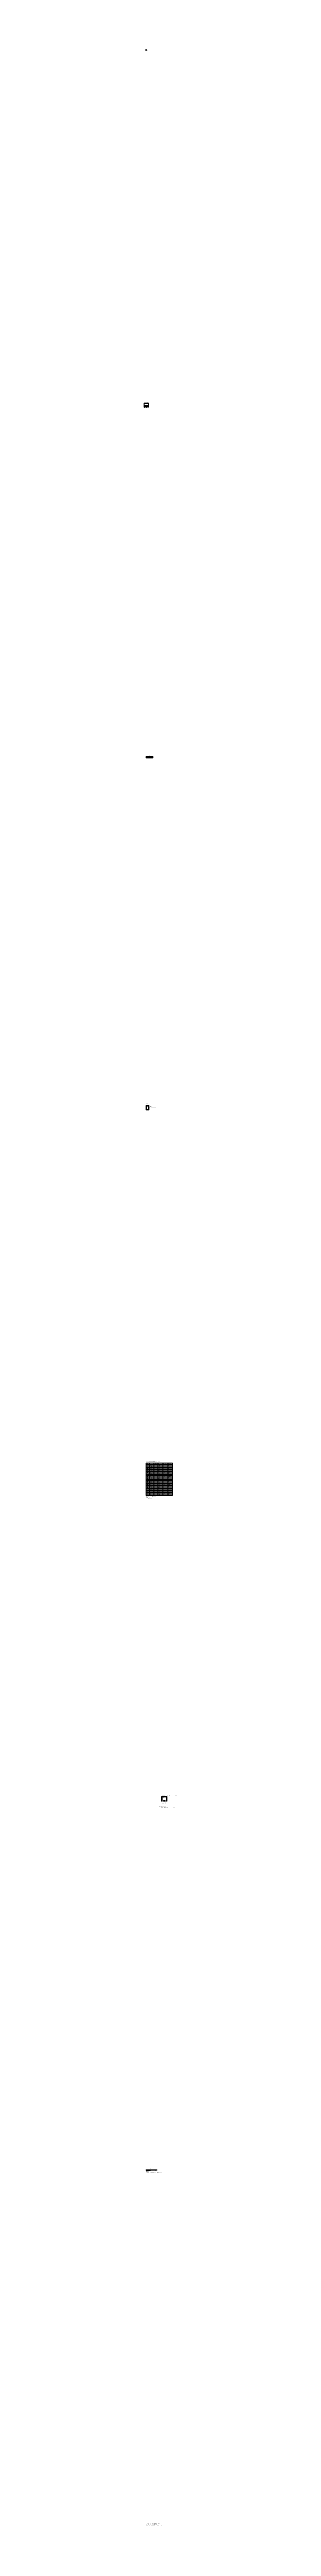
# Model space of a CAD drawing. Extents: x -3200 to 1422622, y -1410602 to 19050.
# Drawn here: x 998700 to 1017419, y -1401802 to 250 of the extents above; entities that cross this region are included whole.
import ezdxf

# ---------------------------------------------------------------- set-up
doc = ezdxf.new("R2010")
doc.units = 0
doc.linetypes.add('DASHED', pattern=[1.524, 1.27, -0.254])
doc.layers.get('0').update_dxf_attribs({"lineweight": 0, "plot": 0})
for name, color, linetype, lineweight, plot in [('Beam Line', 4, 'Continuous', 0, False), ('Column', 1, 'Continuous', 0, False), ('Foundation', 3, 'Continuous', 0, False), ('Hatch', 9, 'Continuous', 0, False), ('Rod-1', 6, 'Continuous', 0, False), ('Rod-2', 2, 'Continuous', 0, False), ('Rod-Stirrup', 3, 'Continuous', 0, False), ('Sheet', 7, 'Continuous', 0, False), ('Slab', 5, 'Continuous', 0, False), ('Text-1', 7, 'Continuous', 0, False), ('Text-2', 7, 'Continuous', 0, False), ('Wall', 1, 'Continuous', 0, False)]:
    doc.layers.add(name, color=color, linetype=linetype, lineweight=lineweight, plot=plot)

msp = doc.modelspace()

# ---------------------------------------------------------------- hatches: boundary and pattern name
at = {"layer": 'Hatch'}
h = msp.add_hatch(dxfattribs=at)
h.set_pattern_fill('ANSI31', color=256, scale=30)
h.paths.add_polyline_path([(1008714, -991161), (1008964, -991161), (1008964, -988597), (1008714, -988597)])
h.paths.add_polyline_path([(1011457, -991161), (1011707, -991161), (1011707, -988597), (1011457, -988597)])
h.paths.add_polyline_path([(1008964, -988847), (1011457, -988847), (1011457, -988597), (1008964, -988597)])
h = msp.add_hatch(dxfattribs=at)
h.set_pattern_fill('ANSI31', color=256, scale=20)
h.paths.add_polyline_path([(1000000, -1200000), (1003658, -1200000), (1002658, -1200125), (1000000, -1200125)])

# ---------------------------------------------------------------- linework, layer by layer
for p, q in [((1000000, -800000), (1014800, -800000)), ((1000000, -800000), (1000000, -818200)), ((1000000, -800700), (1014800, -800700)), ((1000000, -801400), (1014800, -801400)), ((1000000, -802100), (1014800, -802100)), ((1000000, -802800), (1014800, -802800)), ((1000000, -803500), (1014800, -803500)), ((1000000, -804200), (1014800, -804200)), ((1000000, -804900), (1014800, -804900)), ((1000000, -805600), (1014800, -805600)), ((1000000, -806300), (1014800, -806300)), ((1000000, -807000), (1014800, -807000)), ((1000000, -807700), (1014800, -807700)), ((1000000, -808400), (1014800, -808400)), ((1000000, -809100), (1014800, -809100)), ((1000000, -809800), (1014800, -809800)), ((1000000, -810500), (1014800, -810500)), ((1000000, -811200), (1014800, -811200)), ((1000000, -811900), (1014800, -811900)), ((1000000, -812600), (1014800, -812600)), ((1001800, -800000), (1001800, -818200)), ((1004200, -800000), (1004200, -818200)), ((1006600, -800000), (1006600, -818200)), ((1009400, -800000), (1009400, -818200)), ((1012200, -800000), (1012200, -818200)), ((1014800, -800000), (1014800, -818200)), ((1000000, -813300), (1014800, -813300)), ((1000000, -814000), (1014800, -814000)), ((1000000, -814700), (1014800, -814700)), ((1000000, -815400), (1014800, -815400)), ((1000000, -816100), (1014800, -816100)), ((1000000, -816800), (1014800, -816800)), ((1000000, -817500), (1014800, -817500)), ((1000000, -818200), (1014800, -818200))]:
    msp.add_line(p, q)
at = {"layer": 'Beam Line'}
msp.add_lwpolyline([(1000000, -400750), (1003721, -400750), (1003721, -400000), (1000000, -400000)], close=True, dxfattribs=at)
at = {"layer": 'Column'}
msp.add_lwpolyline([(1000000, -600000), (1001500, -600000), (1001500, -597500), (1000000, -597500)], close=True, dxfattribs=at)
at = {"layer": 'Foundation'}
for p, q in [((1000000, -1200657), (1003658, -1200200)), ((1003658, -1200200), (1006058, -1200200))]:
    msp.add_line(p, q, dxfattribs=at)
for points in [[(998700, -201295), (1001300, -201295), (1001300, -200000), (998700, -200000)], [(998700, -202195), (999200, -202195), (999200, -201295), (998700, -201295)], [(998700, -202195), (999200, -202195), (999200, -201295), (998700, -201295)], [(999750, -202195), (1000250, -202195), (1000250, -201295), (999750, -201295)], [(1000800, -202195), (1001300, -202195), (1001300, -201295), (1000800, -201295)], [(1000800, -202195), (1001300, -202195), (1001300, -201295), (1000800, -201295)]]:
    msp.add_lwpolyline(points, close=True, dxfattribs=at)
msp.add_circle((1000000, 0), 250, dxfattribs=at)
at = {"layer": 'Rod-1'}
for p, q in [((998776, -201219), (1001224, -201219)), ((1000076, -400674), (1003645, -400674))]:
    msp.add_line(p, q, dxfattribs=at)
for centre, radius in [((999860, 67), 10), ((999966, 151), 10), ((1000097, 121), 10), ((1000155, 0), 10), ((999860, -67), 10), ((999966, -151), 10), ((1000097, -121), 10), ((1000300, -597800), 50), ((1000300, -599700), 50), ((1000600, -597800), 50), ((1000600, -599700), 50), ((1000900, -597800), 50), ((1000900, -599700), 50), ((1001200, -597800), 50), ((1001200, -599700), 50)]:
    msp.add_circle(centre, radius, dxfattribs=at)
at = {"layer": 'Rod-2'}
for p, q in [((998776, -200076), (1001224, -200076)), ((1000076, -400076), (1003645, -400076))]:
    msp.add_line(p, q, dxfattribs=at)
at = {"layer": 'Rod-Stirrup'}
for p, q in [((1000100, -400700), (1000100, -400050)), ((1000500, -400700), (1000500, -400050)), ((1000900, -400700), (1000900, -400050)), ((1001300, -400700), (1001300, -400050)), ((1001700, -400700), (1001700, -400050)), ((1002100, -400700), (1002100, -400050)), ((1002500, -400700), (1002500, -400050)), ((1002900, -400700), (1002900, -400050)), ((1003300, -400700), (1003300, -400050))]:
    msp.add_line(p, q, dxfattribs=at)
msp.add_lwpolyline([(1000200, -599800), (1001300, -599800), (1001300, -597700), (1000200, -597700)], close=True, dxfattribs=at)
msp.add_circle((1000000, 0), 175, dxfattribs=at)
at = {"layer": 'Slab'}
msp.add_line((1000000, -1200000), (1003658, -1200000), dxfattribs=at)
at = {"layer": 'Slab', "linetype": 'DASHED'}
msp.add_line((1000000, -1200125), (1003658, -1200125), dxfattribs=at)
at = {"layer": 'Slab'}
for points in [[(1009761, -991221), (1010661, -991221), (1010661, -990851), (1009761, -990851)], [(999875, -1200125), (1000000, -1200125), (1000000, -1200000), (999875, -1200000)], [(1000000, -1200457), (1003658, -1200000), (1003658, -1200125), (1000000, -1200582)], [(1003658, -1200125), (1006058, -1200125), (1006058, -1200000), (1003658, -1200000)]]:
    msp.add_lwpolyline(points, close=True, dxfattribs=at)
at = {"layer": 'Wall'}
for points in [[(1008714, -991161), (1008964, -991161), (1008964, -988597), (1008714, -988597)], [(1008964, -988847), (1011457, -988847), (1011457, -988597), (1008964, -988597)], [(1011457, -991161), (1011707, -991161), (1011707, -988597), (1011457, -988597)]]:
    msp.add_lwpolyline(points, close=True, dxfattribs=at)

# ---------------------------------------------------------------- texts
at = {"layer": 'Sheet'}
msp.add_text('ROOF BEAM SCHEDULE (2 OF 2)', height=340, dxfattribs=at).set_placement((1000000, -799100))
at = {"layer": 'Text-1'}
for s, height, p in [('PC4', 200, (1000000, -199700)), ('GB5', 220, (1000000, -399700)), ('300x750', 200, (1001200, -399700)), ('C6', 320, (1000000, -596800)), ('MARK', 240, (1000080, -800490)), ('RB27', 240, (1000080, -801190)), ('RB28', 240, (1000080, -801890)), ('RB29', 240, (1000080, -802590)), ('RB30', 240, (1000080, -803290)), ('RB31', 240, (1000080, -803990)), ('RB32', 240, (1000080, -804690)), ('RB33', 240, (1000080, -805390)), ('RB34', 240, (1000080, -806090)), ('RB35', 240, (1000080, -806790)), ('RB36', 240, (1000080, -807490)), ('RB37', 240, (1000080, -808190)), ('RB38', 240, (1000080, -808890)), ('RB39', 240, (1000080, -809590)), ('RB40', 240, (1000080, -810290)), ('RB41', 240, (1000080, -810990)), ('RB42', 240, (1000080, -811690)), ('RB43', 240, (1000080, -812390)), ('RB44', 240, (1000080, -813090)), ('SIZE', 240, (1001880, -800490)), ('250x400', 240, (1001880, -801190)), ('250x400', 240, (1001880, -801890)), ('250x400', 240, (1001880, -802590)), ('250x400', 240, (1001880, -803290)), ('250x400', 240, (1001880, -803990)), ('250x400', 240, (1001880, -804690)), ('250x400', 240, (1001880, -805390)), ('250x400', 240, (1001880, -806090)), ('250x400', 240, (1001880, -806790)), ('250x400', 240, (1001880, -807490)), ('250x400', 240, (1001880, -808190)), ('250x400', 240, (1001880, -808890)), ('250x400', 240, (1001880, -809590)), ('250x400', 240, (1001880, -810290)), ('250x400', 240, (1001880, -810990)), ('250x400', 240, (1001880, -811690)), ('250x400', 240, (1001880, -812390)), ('250x400', 240, (1001880, -813090)), ('4877', 240, (1004280, -802590)), ('4572', 240, (1004280, -804690)), ('4877', 240, (1004280, -805390)), ('4572', 240, (1004280, -806790)), ('4877', 240, (1004280, -807490)), ('4572', 240, (1004280, -808890)), ('4877', 240, (1004280, -809590)), ('4572', 240, (1004280, -811690)), ('4877', 240, (1004280, -812390)), ('3962', 240, (1004280, -803290)), ('3962', 240, (1004280, -806090)), ('3962', 240, (1004280, -808190)), ('3962', 240, (1004280, -810290)), ('3962', 240, (1004280, -813090)), ('SPAN (mm)', 240, (1004280, -800490)), ('2438', 240, (1004280, -801190)), ('2438', 240, (1004280, -803990)), ('2438', 240, (1004280, -810990)), ('1829', 240, (1004280, -801890)), ('TOP', 240, (1006680, -800490)), ('2-16%%C', 240, (1006680, -801190)), ('2-16%%C', 240, (1006680, -801890)), ('2-16%%C', 240, (1006680, -802590)), ('2-16%%C', 240, (1006680, -803290)), ('2-16%%C', 240, (1006680, -803990)), ('2-16%%C', 240, (1006680, -804690)), ('2-16%%C', 240, (1006680, -805390)), ('2-16%%C', 240, (1006680, -806090)), ('2-16%%C', 240, (1006680, -806790)), ('2-16%%C', 240, (1006680, -807490)), ('2-16%%C', 240, (1006680, -808190)), ('2-16%%C', 240, (1006680, -808890)), ('2-16%%C', 240, (1006680, -809590)), ('2-16%%C', 240, (1006680, -810290)), ('2-16%%C', 240, (1006680, -810990)), ('2-16%%C', 240, (1006680, -811690)), ('2-16%%C', 240, (1006680, -812390)), ('2-16%%C', 240, (1006680, -813090)), ('3-16%%C', 240, (1009480, -801190)), ('3-16%%C', 240, (1009480, -801890)), ('3-16%%C', 240, (1009480, -802590)), ('3-16%%C', 240, (1009480, -803290)), ('3-16%%C', 240, (1009480, -803990)), ('3-16%%C', 240, (1009480, -804690)), ('3-16%%C', 240, (1009480, -805390)), ('3-16%%C', 240, (1009480, -806090)), ('3-16%%C', 240, (1009480, -806790)), ('3-16%%C', 240, (1009480, -807490)), ('3-16%%C', 240, (1009480, -808190)), ('3-16%%C', 240, (1009480, -808890)), ('3-16%%C', 240, (1009480, -809590)), ('3-16%%C', 240, (1009480, -810290)), ('3-16%%C', 240, (1009480, -810990)), ('3-16%%C', 240, (1009480, -811690)), ('3-16%%C', 240, (1009480, -812390)), ('3-16%%C', 240, (1009480, -813090)), ('BOTTOM', 240, (1009480, -800490)), ('STIRRUPS', 240, (1012280, -800490)), ('10%%C@100', 240, (1012280, -801190)), ('10%%C@100', 240, (1012280, -801890)), ('10%%C@100', 240, (1012280, -802590)), ('10%%C@100', 240, (1012280, -803290)), ('10%%C@100', 240, (1012280, -803990)), ('10%%C@100', 240, (1012280, -804690)), ('10%%C@100', 240, (1012280, -805390)), ('10%%C@100', 240, (1012280, -806090)), ('10%%C@100', 240, (1012280, -806790)), ('10%%C@100', 240, (1012280, -807490)), ('10%%C@100', 240, (1012280, -808190)), ('10%%C@100', 240, (1012280, -808890)), ('10%%C@100', 240, (1012280, -809590)), ('10%%C@100', 240, (1012280, -810290)), ('10%%C@100', 240, (1012280, -810990)), ('10%%C@100', 240, (1012280, -811690)), ('10%%C@100', 240, (1012280, -812390)), ('10%%C@100', 240, (1012280, -813090)), ('ALL ROOF BEAM STIRRUPS 10%%C@150 U.N.O.', 260, (1000000, -818900)), ('SB-R1', 240, (1000080, -815890)), ('SB-R2', 240, (1000080, -816590)), ('SB-R3', 240, (1000080, -817290)), ('SB-R4', 240, (1000080, -817990)), ('RB45', 240, (1000080, -813790)), ('RB46', 240, (1000080, -814490)), ('REB2', 240, (1000080, -815190)), ('250x400', 240, (1001880, -813790)), ('250x400', 240, (1001880, -814490)), ('250x400', 240, (1001880, -815190)), ('250x375', 240, (1001880, -815890)), ('250x375', 240, (1001880, -816590)), ('250x375', 240, (1001880, -817290)), ('250x375', 240, (1001880, -817990)), ('4572', 240, (1004280, -814490)), ('4267', 240, (1004280, -815890)), ('4267', 240, (1004280, -816590)), ('2438', 240, (1004280, -813790)), ('2438', 240, (1004280, -817290)), ('2743', 240, (1004280, -817990)), ('1940', 240, (1004280, -815190)), ('2-16%%C', 240, (1006680, -813790)), ('2-16%%C', 240, (1006680, -814490)), ('2-16%%C', 240, (1006680, -815190)), ('2-16%%C', 240, (1006680, -815890)), ('2-16%%C', 240, (1006680, -816590)), ('2-16%%C', 240, (1006680, -817290)), ('2-16%%C', 240, (1006680, -817990)), ('3-16%%C', 240, (1009480, -813790)), ('3-16%%C', 240, (1009480, -814490)), ('3-16%%C', 240, (1009480, -815190)), ('3-16%%C', 240, (1009480, -815890)), ('3-16%%C', 240, (1009480, -816590)), ('3-16%%C', 240, (1009480, -817290)), ('3-16%%C', 240, (1009480, -817990)), ('10%%C@100', 240, (1012280, -813790)), ('10%%C@100', 240, (1012280, -814490)), ('10%%C@100', 240, (1012280, -815190)), ('10%%C@100', 240, (1012280, -815890)), ('10%%C@100', 240, (1012280, -816590)), ('10%%C@100', 240, (1012280, -817290)), ('10%%C@100', 240, (1012280, -817990)), ('SW1', 200, (1007339, -994361)), ('SW1', 240, (1009139, -989222)), ('RAMP', 150, (1000300, -1199750)), ('SOG', 150, (1003958, -1199750))]:
    msp.add_text(s, height=height, dxfattribs=at).set_placement(p)
at = {"layer": 'Text-2'}
for s, height, p in [('4-20%%C FULL LENGTH', 40, (1000500, 120)), ('3-20%%C CURTAILED', 40, (1000500, 40)), ('20%%C @ 125 B.W.', 150, (998700, -202695)), ('4-20%%C', 190, (1001860, -400260)), ('8-20%%C', 260, (1001900, -598250)), ('10%%C@100/150 (TIES)', 260, (1001900, -598875)), ('10%%C@100 (ends)', 260, (1000000, -819400)), ('B9 (CONTD. FROM S-17)', 240, (1000000, -819900)), ('12%%C @ 150 VERT. E.F.', 200, (1008139, -994361)), ('10%%C @ 150 HORIZ. E.F.', 200, (1008139, -994711)), ('HORIZONTAL BARS HOOKED 90%%D (12d) AT THE WALL ENDS', 200, (1008139, -995061)), ('SHEAR WALL 250 THK (GF TO 2ND), 200 THK (3RD TO ROOF)', 220, (1008839, -987922)), ('SW1 L=2563', 200, (1009139, -991761)), ('SW1 L=2563', 200, (1009139, -992161)), ('SW1 L=2493', 200, (1009139, -992561)), ('GRID A', 110, (999800, -1199750)), ('EL -1\'-6"', 120, (999800, -1200307)), ('SOG EDGE EXPOSED ALONG BOTH RAMP SIDES AND ITS MOUTH TO THE LESSER OF 125 AND THE DROP', 120, (1000000, -1201557)), ('FALLS 457 TO GRID A (1:8)', 120, (1000300, -1199450)), ('125 THK', 120, (1001100, -1199750)), ('75 THK BLINDING UNDER', 110, (1003958, -1200550)), ('(SEE THE ARCHITECTURAL DOOR & WINDOW SCHEDULE)', 160, (1000000, -1400900)), ('LINTELS AT 1ST TO 6TH FLOOR; BEARING 300 EACH SIDE', 160, (1000000, -1400000)), ('L1 OVER W1, LS1 OVER W2, L2 OVER D1, FD1 & SD1 - IN 250 WALLS ONLY', 160, (1000000, -1400450)), ('NOS PER FLOOR ARE INDICATIVE; THE ARCHITECTURAL SCHEDULE GOVERNS', 160, (1000000, -1401350)), ('BRICK WALLS: SEE THE ARCHITECTURAL DRAWINGS', 160, (1000000, -1401800))]:
    msp.add_text(s, height=height, dxfattribs=at).set_placement(p)

doc.saveas('drawing.dxf')
